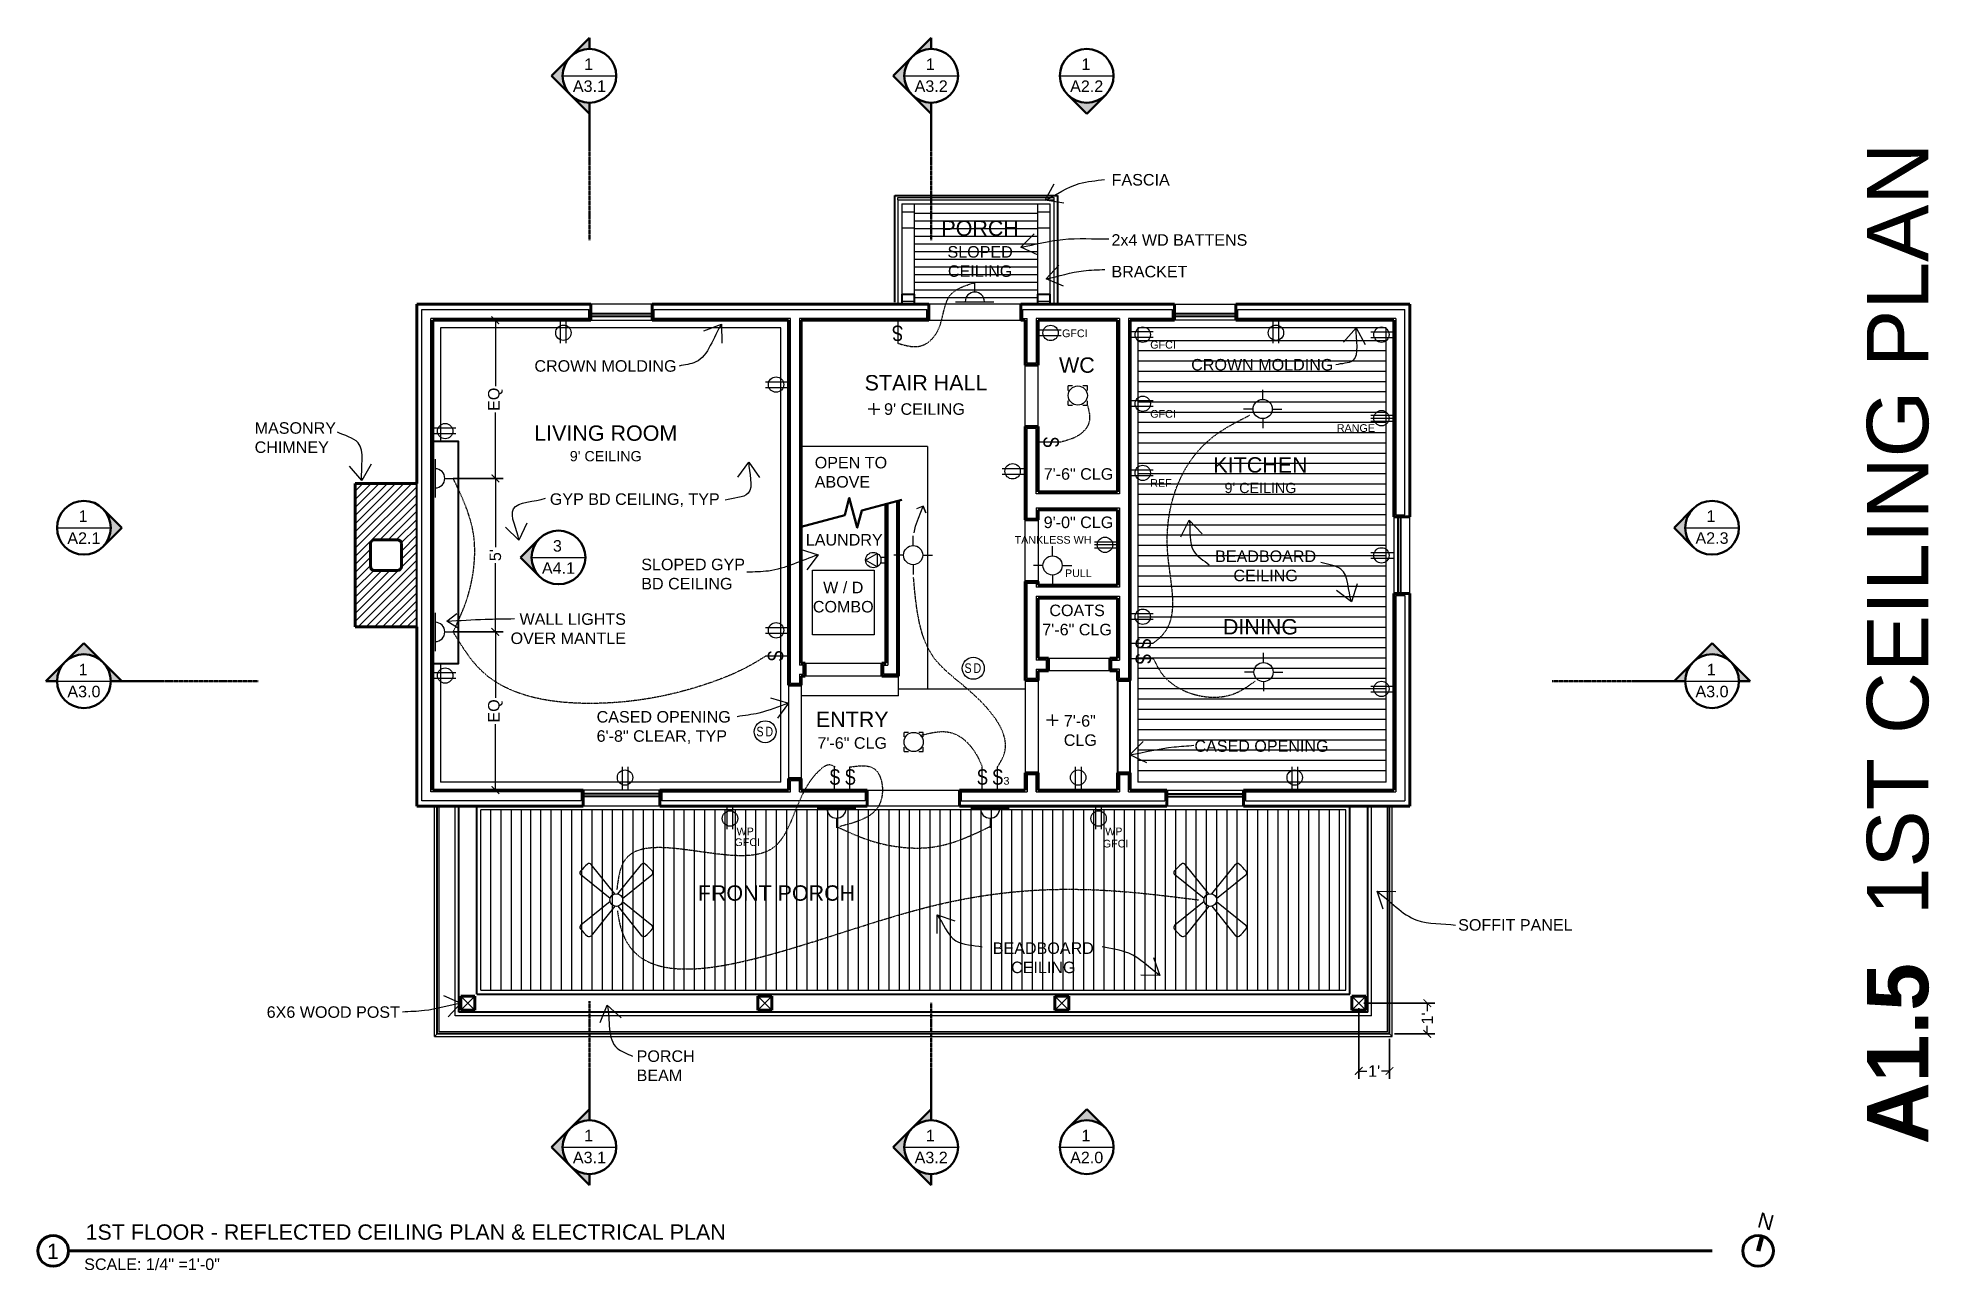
# Model space of a CAD drawing. Header units: inches. Extents: x -54 to 15382, y 469 to 41738.
# Drawn here: x 6582 to 7321, y 6394 to 6875 of the extents above; entities that cross this region are included whole.
import ezdxf

# ---------------------------------------------------------------- set-up
doc = ezdxf.new("R2010")
doc.units = ezdxf.units.IN
doc.header["$MEASUREMENT"] = 0
doc.linetypes.add('CENTER', pattern=[2, 1.25, -0.25, 0.25, -0.25])
doc.layers.get('0').update_dxf_attribs({"lineweight": 9})
for name, color, linetype, lineweight in [('1', 7, 'Continuous', 9), ('2', 7, 'Continuous', 18), ('3', 7, 'Continuous', 30), ('4', 7, 'Continuous', 40), ('5', 7, 'Continuous', 50), ('A-DIMSx', 7, 'Continuous', 9), ('A-ELEC', 7, 'Continuous', 9), ('A-LINK', 7, 'Continuous', 40), ('A-TEXTx', 7, 'Continuous', 18), ('TB-11x17', 7, 'Continuous', 50)]:
    doc.layers.add(name, color=color, linetype=linetype, lineweight=lineweight)
doc.styles.get("Standard").update_dxf_attribs({"font": 'arial.ttf'})
doc.dimstyles.get("Standard").update_dxf_attribs({"dimtxt": 3, "dimasz": 2, "dimexe": 0.03125, "dimexo": 0.0625, "dimgap": 0.03125, "dimtad": 0, "dimtoh": 1, "dimdec": 4, "dimlfac": 0.99985, "dimzin": 0, "dimdsep": 46, "dimlunit": 4, "dimtxsty": 'Standard', "dimblk": 'ARCHTICK', "dimblk1": 'ARCHTICK', "dimblk2": 'ARCHTICK', "dimcen": 0.09, "dimclrt": 256, "dimadec": 0, "dimazin": 0, "dimtfac": 1, "dimtdec": 4, "dimtofl": 0, "dimtmove": 0, "dimatfit": 3, "dimfxl": 1, "dimtolj": 1, "dimtzin": 0, "dimarcsym": 0})

msp = doc.modelspace()

# ---------------------------------------------------------------- texts
at = {"ltscale": 0.5, "insert": (7308.664182, 6638.7534571), "char_height": 24, "attachment_point": 5, "rotation": 90}
msp.add_mtext('{\\fArial|b1|i0|c0|p34;A1.5\\fArial|b0|i0|c1|p0;  1ST CEILING PLAN}', dxfattribs=at)
at = {"ltscale": 0.5, "char_height": 3.75, "attachment_point": 5}
for insert in [(6947.6290555, 6629.1147476), (6866.3352524, 6604.3288056)]:
    msp.add_mtext('{\\fArial|b0|i0|c0|p0;\\T1.25;\\W0.8;SD}', dxfattribs=dict(at, insert=insert))
at = {"ltscale": 0.1, "insert": (7257.032985, 6413.0402258), "char_height": 6, "width": 11.15057809, "attachment_point": 5, "rotation": 345}
msp.add_mtext('{N}', dxfattribs=at)
at = {"ltscale": 0.1, "char_height": 6}
for s, insert, width, attachment_point in [('{1ST FLOOR - REFLECTED CEILING PLAN & ELECTRICAL PLAN}', (6600.6452328, 6411.8465813), 274.153320881, 1), ('{1}', (6587.8934344, 6401.3052195), 11.15057809, 5)]:
    msp.add_mtext(s, dxfattribs=dict(at, insert=insert, width=width, attachment_point=attachment_point))
at = {"layer": 'A-ELEC', "ltscale": 0.5, "char_height": 6, "attachment_point": 1}
for insert, rotation in [((6920.1246894, 6756.9418068), 180), ((6980.8329872, 6719.6493264), 270), ((6867.1671698, 6631.6501046), 90), ((7016.8329872, 6641.0008813), 270), ((7016.8329872, 6635.0008813), 270)]:
    msp.add_mtext('{\\fArial|b0|i0|c0|p0;\\W0.8;S}', dxfattribs=dict(at, insert=insert, rotation=rotation))
at = {"layer": 'A-ELEC', "ltscale": 0.5, "char_height": 6}
for s, insert, attachment_point in [('{\\H0.5x;GFCI}', (6992.1003348, 6758.3804113), 9), ('{\\H0.5x;GFCI}', (7016.5453902, 6756.9562409), 1), ('{\\H0.5x;GFCI}', (7016.5453902, 6729.9562409), 1), ('{\\H0.5x;RANGE}', (7089.4404367, 6724.4093982), 1), ('{\\H0.5x;REF}', (7016.5453902, 6702.9562409), 1), ('{\\H0.5x;TANKLESS WH}', (6963.5674717, 6680.7504118), 1), ('{\\H0.5x;PULL}', (6983.2370184, 6667.7065561), 1), ('{\\fArial|b0|i0|c0|p0;\\W0.8;S}', (6891.1400905, 6589.6076242), 1), ('{\\fArial|b0|i0|c0|p0;\\W0.8;S}', (6897.1400905, 6589.6076242), 1), ('{\\fArial|b0|i0|c0|p0;\\W0.8;S}', (6948.7504676, 6589.6076242), 1), ('{\\fArial|b0|i0|c0|p0;\\W0.8;S\\H0.5x;\\W1;3}', (6954.7504676, 6589.6076242), 1), ('{\\H0.5x;GFCI}', (6864.1368038, 6559.5943257), 9), ('{\\H0.5x;WP}', (6854.9479835, 6566.8706498), 1)]:
    msp.add_mtext(s, dxfattribs=dict(at, insert=insert, attachment_point=attachment_point))
at = {"layer": 'A-LINK', "ltscale": 0.1, "attachment_point": 5}
for s, insert, char_height, width in [('{1}', (6797.1748078, 6865.0442485), 4.5, 9.771161836), ('{1}', (6930.6698537, 6865.0442485), 4.5, 9.771161836), ('{1}', (6991.4220311, 6865.0442485), 4.5, 9.771161836), ('{\\H0.75x;A3.1}', (6797.4806931, 6856.4409333), 6, 9.85131083), ('{\\H0.75x;A3.2}', (6930.975739, 6856.4409333), 6, 9.85131083), ('{\\H0.75x;A2.2}', (6991.7279164, 6856.4409333), 6, 9.85131083), ('{1}', (6599.6899354, 6688.5129545), 4.5, 9.771161836), ('{1}', (7235.5799494, 6688.5129545), 4.5, 9.771161836), ('{\\H0.75x;A2.1}', (6599.9958207, 6679.9096393), 6, 9.85131083), ('{3}', (6784.9584852, 6676.8618435), 4.5, 9.771161836), ('{\\H0.75x;A2.3}', (7236.0043362, 6679.9096393), 6, 9.85131083), ('{\\H0.75x;A4.1}', (6785.382872, 6668.2241284), 6, 9.85131083), ('{1}', (6599.7005613, 6628.5680665), 4.5, 9.771161836), ('{1}', (7235.6899354, 6628.5680665), 4.5, 9.771161836), ('{\\H0.75x;A3.0}', (6600.0064466, 6619.9647513), 6, 9.85131083), ('{\\H0.75x;A3.0}', (7235.9958207, 6619.9647513), 6, 9.85131083), ('{1}', (6797.1748078, 6446.5442485), 4.5, 9.771161836), ('{1}', (6930.6698537, 6446.5442485), 4.5, 9.771161836), ('{1}', (6991.4220311, 6446.5442485), 4.5, 9.771161836), ('{\\H0.75x;A3.1}', (6797.4806931, 6437.9409333), 6, 9.85131083), ('{\\H0.75x;A3.2}', (6930.975739, 6437.9409333), 6, 9.85131083), ('{\\H0.75x;A2.0}', (6991.7279164, 6437.9409333), 6, 9.85131083)]:
    msp.add_mtext(s, dxfattribs=dict(at, insert=insert, char_height=char_height, width=width))
at = {"layer": 'A-TEXTx', "ltscale": 0.25, "char_height": 4.5}
for s, insert, width, attachment_point in [('{FASCIA}', (7001.4678413, 6822.1587193), 34.477489768, 1), ('{2x4 WD BATTENS}', (7001.397326, 6798.6376418), 81.755018074, 1), ('{BRACKET}', (7001.4018213, 6786.2832058), 81.755018074, 1), ('{BEADBOARD CEILING}', (7061.6201205, 6669.0592445), 46.664464296, 5), ('{W / D \\PCOMBO}', (6896.6263625, 6662.8780249), 20.831910744, 2), ('{BEADBOARD CEILING}', (6974.7739445, 6521.9960681), 48.028649386, 2), ('{6X6 WOOD POST}', (6723.4348589, 6497.0327537), 62.539351262, 3), ('{PORCH BEAM}', (6815.9162423, 6479.8182801), 34.477489768, 1)]:
    msp.add_mtext(s, dxfattribs=dict(at, insert=insert, width=width, attachment_point=attachment_point))
at = {"layer": 'A-TEXTx', "ltscale": 0.5}
for s, insert, char_height, width, attachment_point in [('{PORCH\\P\\H0.75x;SLOPED CEILING}', (6950.1052338, 6803.9940788), 6, 36.435891876, 2), ('{WC}', (6987.8974938, 6750.5080259), 6, 23.142452318, 2), ('{STAIR HALL}', (6928.9563759, 6743.6165924), 6, 104.530359291, 2), ("{LIVING ROOM\\P\\H0.666667x;9' CEILING}", (6803.8507833, 6723.9359995), 6, 104.530359291, 2), ('{OPEN TO\\PABOVE}', (6885.4866356, 6711.6597854), 4.5, 79.721521148, 1), ("{KITCHEN\\P\\H0.666667x;9' CEILING}", (7059.6184405, 6711.520357), 6, 104.530359291, 2), ('{7\'-6" CLG}', (6988.5252391, 6707.2313288), 4.5, 26.865618166, 2), ('{9\'-0" CLG}', (6988.5252391, 6688.3435535), 4.5, 26.865618166, 2), ('{LAUNDRY}', (6897.0164584, 6681.5198065), 4.5, 26.865618166, 2), ('{COATS\\P7\'-6" CLG}', (6987.9752676, 6653.9421364), 4.5, 26.865618166, 2), ('{DINING}', (7059.6184405, 6648.29051), 6, 104.530359291, 2), ('{ENTRY\\P\\H0.75x;7\'-6" CLG}', (6900.128249, 6612.1405713), 6, 104.530359291, 2), ('{FRONT PORCH}', (6870.5466705, 6544.2826946), 6, 104.530359291, 2)]:
    msp.add_mtext(s, dxfattribs=dict(at, insert=insert, char_height=char_height, width=width, attachment_point=attachment_point))
at = {"layer": 'A-TEXTx', "ltscale": 0.25, "char_height": 4.5}
for s, insert, attachment_point in [('{CROWN MOLDING}', (6831.5128472, 6747.1364305), 6), ('{CROWN MOLDING}', (7088.0789415, 6747.623651), 6), ("{9' CEILING}", (6912.5724014, 6730.3064607), 4), ('{GYP BD CEILING, TYP}', (6782.0095757, 6694.7406367), 4), ('{SLOPED GYP \\PBD CEILING}', (6817.729448, 6665.8541307), 4), ('{WALL LIGHTS\\POVER MANTLE}', (6811.7381871, 6644.5187762), 6), ('{CASED OPENING\\P6\'-8" CLEAR, TYP}', (6800.2831752, 6605.9497224), 4), ('{7\'-6"\\PCLG}', (6982.7773867, 6604.7337458), 4), ('{CASED OPENING}', (7086.2070126, 6598.6752611), 6), ('{SOFFIT PANEL}', (7136.8451853, 6528.7920294), 4)]:
    msp.add_mtext(s, dxfattribs=dict(at, insert=insert, attachment_point=attachment_point))
at = {"layer": 'A-TEXTx', "ltscale": 0.1, "insert": (6666.6935297, 6719.1562612), "char_height": 4.5, "attachment_point": 4}
msp.add_mtext('{MASONRY\\PCHIMNEY}', dxfattribs=at)
at = {"layer": 'A-TEXTx', "ltscale": 0.5, "char_height": 6}
for s, insert, attachment_point in [('{\\H0.5x;GFCI}', (7008.0096566, 6559.04431), 9), ('{\\H0.5x;WP}', (6998.9479835, 6566.8706498), 1)]:
    msp.add_mtext(s, dxfattribs=dict(at, insert=insert, attachment_point=attachment_point))
at = {"layer": 'TB-11x17', "ltscale": 0.5, "insert": (6600.1184716, 6398.5227301), "char_height": 4.5, "width": 73.076179956, "attachment_point": 1}
msp.add_mtext('\\A1;SCALE: 1/4" =1\'-0"', dxfattribs=at)

# ---------------------------------------------------------------- blocks, each defined once
blk = doc.blocks.new('Section Callout')
at = {"layer": 'A-LINK', "ltscale": 0.1}
h = blk.add_hatch(color=256, dxfattribs=at)
h.paths.add_polyline_path([(1891.06, 7392.5), (1883.64, 7385.08), (1891.06, 7377.65, -0.198912), (1887.98, 7385.08, -0.198912)])
h.paths.add_polyline_path([(1898.48, 7399.92), (1891.06, 7392.5, -0.198912), (1898.48, 7395.58)])
h.paths.add_polyline_path([(1891.06, 7377.65), (1898.48, 7370.23), (1898.48, 7374.58, -0.198912)])
for p, q in [((1883.64, 7385.08), (1898.48, 7399.92)), ((1898.48, 7399.92), (1898.48, 7395.58)), ((1883.64, 7385.08), (1898.48, 7370.23)), ((1898.48, 7374.58), (1898.48, 7370.23)), ((1898.48, 7370.23), (1898.48, 7355.49))]:
    blk.add_line(p, q, dxfattribs=at)
blk.add_circle((1898.48, 7385.08), 10.5, dxfattribs=at)
blk = doc.blocks.new('Elevation Callout - 1')
at = {"layer": 'A-LINK', "ltscale": 0.1}
blk.add_hatch(color=256, dxfattribs=at).paths.add_polyline_path([(2031.59, 7377.65), (2039.01, 7370.23), (2046.43, 7377.65, -0.198912), (2039.01, 7374.58, -0.198912)])
for q in [(2031.59, 7377.65), (2046.43, 7377.65)]:
    blk.add_line((2039.01, 7370.23), q, dxfattribs=at)
blk.add_circle((2039.01, 7385.08), 10.5, dxfattribs=at)
blk = doc.blocks.new('_ArchTick')
at = {"color": 0, "linetype": 'ByBlock', "lineweight": 0, "const_width": 0.15}
blk.add_lwpolyline([(-0.5, -0.5), (0.5, 0.5)], dxfattribs=at)
blk = doc.blocks.new('*D262')
at = {"layer": 'A-DIMSx', "color": 0, "lineweight": -2, "ltscale": 0.1}
for p, q in [((7098, 6496.27), (7098, 6468.74)), ((7110, 6484.27), (7110, 6468.74))]:
    blk.add_line(p, q, dxfattribs=at)
at = {"layer": 'A-DIMSx', "color": 0, "lineweight": 5, "ltscale": 0.1}
for p, q in [((7098, 6471.74), (7101.14, 6471.74)), ((7110, 6471.74), (7106.86, 6471.74))]:
    blk.add_line(p, q, dxfattribs=at)
at = {"layer": 'A-DIMSx', "color": 0, "lineweight": 5, "xscale": 3, "yscale": 3, "zscale": 3, "rotation": 180}
blk.add_blockref('_ArchTick', (7098, 6471.74), dxfattribs=at)
at = {"layer": 'A-DIMSx', "color": 0, "lineweight": 5, "xscale": 3, "yscale": 3, "zscale": 3}
blk.add_blockref('_ArchTick', (7110, 6471.74), dxfattribs=at)
at = {"layer": 'A-DIMSx', "ltscale": 0.25, "insert": (7104, 6471.74), "char_height": 4.5, "attachment_point": 5}
blk.add_mtext("\\A1;1'", dxfattribs=at)
blk = doc.blocks.new('*D263')
at = {"layer": 'A-DIMSx', "color": 0, "lineweight": -2, "ltscale": 0.1}
for p, q in [((6744.25, 6643.27), (6763.73, 6643.27)), ((6753.81, 6581.52), (6763.73, 6581.52))]:
    blk.add_line(p, q, dxfattribs=at)
at = {"layer": 'A-DIMSx', "color": 0, "lineweight": 5, "ltscale": 0.1}
for p, q in [((6760.73, 6643.27), (6760.73, 6617.59)), ((6760.73, 6581.52), (6760.73, 6607.21))]:
    blk.add_line(p, q, dxfattribs=at)
at = {"layer": 'A-DIMSx', "color": 0, "lineweight": 5, "xscale": 3, "yscale": 3, "zscale": 3}
for p, rotation in [((6760.73, 6643.27), 90), ((6760.73, 6581.52), 270)]:
    blk.add_blockref('_ArchTick', p, dxfattribs=dict(at, rotation=rotation))
at = {"layer": 'A-DIMSx', "ltscale": 0.25, "insert": (6760.73, 6612.4), "char_height": 4.5, "attachment_point": 5, "rotation": 90}
blk.add_mtext('\\A1;EQ', dxfattribs=at)
blk = doc.blocks.new('*D264')
at = {"layer": 'A-DIMSx', "color": 0, "lineweight": -2, "ltscale": 0.1}
for p, q in [((6744.25, 6703.27), (6763.73, 6703.27)), ((6744.25, 6643.27), (6763.73, 6643.27))]:
    blk.add_line(p, q, dxfattribs=at)
at = {"layer": 'A-DIMSx', "color": 0, "lineweight": 5, "ltscale": 0.1}
for p, q in [((6760.73, 6703.27), (6760.73, 6676.35)), ((6760.73, 6643.27), (6760.73, 6670.2))]:
    blk.add_line(p, q, dxfattribs=at)
at = {"layer": 'A-DIMSx', "color": 0, "lineweight": 5, "xscale": 3, "yscale": 3, "zscale": 3}
for p, rotation in [((6760.73, 6703.27), 90), ((6760.73, 6643.27), 270)]:
    blk.add_blockref('_ArchTick', p, dxfattribs=dict(at, rotation=rotation))
at = {"layer": 'A-DIMSx', "ltscale": 0.25, "insert": (6760.73, 6673.27), "char_height": 4.5, "attachment_point": 5, "rotation": 90}
blk.add_mtext("\\A1;5'", dxfattribs=at)
blk = doc.blocks.new('*D265')
at = {"layer": 'A-DIMSx', "color": 0, "lineweight": -2, "ltscale": 0.1}
for p, q in [((6753.81, 6765.02), (6763.73, 6765.02)), ((6744.25, 6703.27), (6763.73, 6703.27))]:
    blk.add_line(p, q, dxfattribs=at)
at = {"layer": 'A-DIMSx', "color": 0, "lineweight": 5, "ltscale": 0.1}
for p, q in [((6760.73, 6765.02), (6760.73, 6739.34)), ((6760.73, 6703.27), (6760.73, 6728.96))]:
    blk.add_line(p, q, dxfattribs=at)
at = {"layer": 'A-DIMSx', "color": 0, "lineweight": 5, "xscale": 3, "yscale": 3, "zscale": 3}
for p, rotation in [((6760.73, 6765.02), 90), ((6760.73, 6703.27), 270)]:
    blk.add_blockref('_ArchTick', p, dxfattribs=dict(at, rotation=rotation))
at = {"layer": 'A-DIMSx', "ltscale": 0.25, "insert": (6760.73, 6734.15), "char_height": 4.5, "attachment_point": 5, "rotation": 90}
blk.add_mtext('\\A1;EQ', dxfattribs=at)
blk = doc.blocks.new('Ceiling Fan 1')
at = {"layer": 'A-ELEC', "ltscale": 0.25}
for p, q in [((7025.36, 6544.34), (7013.89, 6553.59)), ((7027.2, 6546.18), (7017.94, 6557.65)), ((7028.38, 6546.18), (7037.63, 6557.65)), ((7030.22, 6544.34), (7041.69, 6553.59)), ((7025.36, 6543.16), (7013.89, 6533.91)), ((7027.2, 6541.32), (7017.94, 6529.85)), ((7028.38, 6541.32), (7037.63, 6529.85)), ((7030.22, 6543.16), (7041.69, 6533.91))]:
    blk.add_line(p, q, dxfattribs=at)
at = {"layer": 'A-ELEC', "ltscale": 0.1}
blk.add_circle((7027.79, 6543.75), 2.5, dxfattribs=at)
at = {"layer": 'A-ELEC', "ltscale": 0.25}
for centre, radius, start, end in [((7014.51, 6554.37), 1, 141.33569, 231.1155), ((7027.79, 6543.75), 18, 128.66431, 141.33569), ((7017.17, 6557.03), 1, 38.8845, 128.66431), ((7038.41, 6557.03), 1, 51.33569, 141.1155), ((7027.79, 6543.75), 18, 38.66431, 51.33569), ((7041.06, 6554.37), 1, 308.8845, 38.66431), ((7014.51, 6533.13), 1, 128.8845, 218.66431), ((7027.79, 6543.75), 18, 218.66431, 231.33569), ((7027.79, 6543.75), 18, 308.66431, 321.33569), ((7041.06, 6533.13), 1, 321.33569, 51.1155), ((7017.17, 6530.48), 1, 231.33569, 321.1155), ((7038.41, 6530.48), 1, 218.8845, 308.66431)]:
    blk.add_arc(centre, radius, start, end, dxfattribs=at)
blk = doc.blocks.new('*D371')
at = {"layer": 'A-DIMSx', "color": 0, "lineweight": -2, "ltscale": 0.1}
for p, q in [((7100, 6498.27), (7127.78, 6498.27)), ((7112, 6486.27), (7127.78, 6486.27))]:
    blk.add_line(p, q, dxfattribs=at)
at = {"layer": 'A-DIMSx', "color": 0, "lineweight": 5, "ltscale": 0.1}
for p, q in [((7124.78, 6498.27), (7124.78, 6495.13)), ((7124.78, 6486.27), (7124.78, 6489.42))]:
    blk.add_line(p, q, dxfattribs=at)
at = {"layer": 'A-DIMSx', "color": 0, "lineweight": 5, "xscale": 3, "yscale": 3, "zscale": 3}
for p, rotation in [((7124.78, 6498.27), 90), ((7124.78, 6486.27), 270)]:
    blk.add_blockref('_ArchTick', p, dxfattribs=dict(at, rotation=rotation))
at = {"layer": 'A-DIMSx', "ltscale": 0.25, "insert": (7124.78, 6492.27), "char_height": 4.5, "attachment_point": 5, "rotation": 90}
blk.add_mtext("\\A1;1'", dxfattribs=at)

# ---------------------------------------------------------------- dimensions: what is measured, and where the dimension line sits
at = {"layer": 'A-DIMSx', "ltscale": 0.1}
for base, p1, p2, picture, middle in [((6760.7264679, 6765.0247155), (6742.2500785, 6703.2747155), (6751.8107386, 6765.0247155), '*D265', (6760.7264679, 6734.1497155)), ((6760.7264679, 6581.5247155), (6742.2500785, 6643.2747155), (6751.8107386, 6581.5247155), '*D263', (6760.7264679, 6612.3997155))]:
    dim = msp.add_linear_dim(base=base, p1=p1, p2=p2, angle=90, text='EQ', dimstyle='Standard', override={"dimtxt": 4.5, "dimasz": 3, "dimexe": 3, "dimexo": 2, "dimgap": 1, "dimlfac": -47.9928, "dimlwd": 5}, dxfattribs=at)
    dim.commit()
    dim.dimension.update_dxf_attribs({"geometry": picture, "text_midpoint": middle})
for base, p1, p2, picture, middle in [((6760.7264679, 6703.2747155), (6742.2500785, 6643.2747155), (6742.2500785, 6703.2747155), '*D264', (6760.7264679, 6673.2747155)), ((7124.7845585, 6486.2747155), (7098.0000785, 6498.2747155), (7110.0000785, 6486.2747155), '*D371', (7124.7845585, 6492.2747155))]:
    dim = msp.add_linear_dim(base=base, p1=p1, p2=p2, angle=90, dimstyle='Standard', override={"dimtxt": 4.5, "dimasz": 3, "dimexe": 3, "dimexo": 2, "dimgap": 1, "dimlfac": -47.9928, "dimlwd": 5}, dxfattribs=at)
    dim.commit()
    dim.dimension.update_dxf_attribs({"geometry": picture, "text_midpoint": middle})
dim = msp.add_linear_dim(base=(7110.0000785, 6471.739987), p1=(7098.0000785, 6498.2747155), p2=(7110.0000785, 6486.2747155), dimstyle='Standard', override={"dimtxt": 4.5, "dimasz": 3, "dimexe": 3, "dimexo": 2, "dimgap": 1, "dimlfac": -47.9928, "dimlwd": 5}, dxfattribs=at)
dim.commit()
dim.dimension.update_dxf_attribs({"geometry": '*D262', "text_midpoint": (7104.0000785, 6471.739987)})

# ---------------------------------------------------------------- hatches: boundary and pattern name
at = {"layer": '1', "ltscale": 0.25}
h = msp.add_hatch(dxfattribs=at)
h.set_pattern_fill('ANSI31', color=256, scale=18, style=0)
h.set_pattern_definition([(45, (4908, 5e-12), (-1.59099026, 1.59099026), [])])
h.paths.add_polyline_path([(6730.0000785, 6676.2747155), (6730.0000785, 6701.2747155), (6706.0000785, 6701.2747155), (6706.0000785, 6645.2747155), (6730.0000785, 6645.2747155), (6730.0000785, 6670.2747155), (6724.0000785, 6670.2747155), (6724.0000785, 6668.7747155, -0.4142135624), (6722.5000785, 6667.2747155), (6713.5000785, 6667.2747155, -0.4142135624), (6712.0000785, 6668.7747155), (6712.0000785, 6677.7747155, -0.4142135624), (6713.5000785, 6679.2747155), (6722.5000785, 6679.2747155, -0.4142135624), (6724.0000785, 6677.7747155), (6724.0000785, 6676.2747155)])
h.paths.add_polyline_path([(6730.0000785, 6670.2747155), (6730.0000785, 6676.2747155), (6724.0000785, 6676.2747155), (6724.0000785, 6670.2747155)], flags=16)

# ---------------------------------------------------------------- linework, layer by layer
at = {"layer": '1'}
for p, q in [((6918.0000785, 6813.0302331), (6979.0000785, 6813.0302331)), ((6918.0000785, 6812.0302331), (6979.0000785, 6812.0302331)), ((6972.5000785, 6806.7747155), (6924.5000785, 6806.7747155)), ((6972.5000785, 6803.7747155), (6924.5000785, 6803.7747155)), ((6972.5000785, 6800.7747155), (6924.5000785, 6800.7747155)), ((6972.5000785, 6797.7747155), (6924.5000785, 6797.7747155)), ((6972.5000785, 6794.7747155), (6924.5000785, 6794.7747155)), ((6972.5000785, 6791.7747155), (6924.5000785, 6791.7747155)), ((6972.5000785, 6788.7747155), (6924.5000785, 6788.7747155)), ((6972.5000785, 6785.7747155), (6924.5000785, 6785.7747155)), ((6972.5000785, 6782.7747155), (6924.5000785, 6782.7747155)), ((6972.5000785, 6779.7747155), (6924.5000785, 6779.7747155)), ((6972.5000785, 6776.7747155), (6924.5000785, 6776.7747155)), ((6732.0000785, 6577.2747155), (6732.0000785, 6769.2747155)), ((6732.0000785, 6769.2747155), (6797.2496051, 6769.2747155)), ((6797.2496051, 6765.7747155), (6797.2496051, 6769.2747155)), ((6822.7496051, 6769.2747155), (6929.2500785, 6769.2747155)), ((6822.7496051, 6765.7747155), (6822.7496051, 6769.2747155)), ((6972.5000785, 6773.7747155), (6924.5000785, 6773.7747155)), ((6929.2500785, 6765.7747155), (6929.2500785, 6769.2747155)), ((6966.7500785, 6769.2747155), (7025.2496051, 6769.2747155)), ((6966.7500785, 6765.7747155), (6966.7500785, 6769.2747155)), ((7025.2496051, 6765.7747155), (7025.2496051, 6769.2747155)), ((7050.7496051, 6769.2747155), (7116.0000785, 6769.2747155)), ((7050.7496051, 6765.7747155), (7050.7496051, 6769.2747155)), ((7116.0000785, 6689.0247155), (7116.0000785, 6769.2747155)), ((6797.2496051, 6765.7747155), (6735.5000785, 6765.7747155)), ((6735.5000785, 6580.7747155), (6735.5000785, 6765.7747155)), ((6876.0000785, 6765.7747155), (6822.7496051, 6765.7747155)), ((6876.0000785, 6623.2747155), (6876.0000785, 6765.7747155)), ((6929.2500785, 6765.7747155), (6879.5000785, 6765.7747155)), ((6879.5000785, 6765.7747155), (6879.5000785, 6630.2747155)), ((6966.7500785, 6765.7747155), (6968.5000785, 6765.7747155)), ((6968.5000785, 6748.2747155), (6968.5000785, 6765.7747155)), ((7004.5000785, 6765.7747155), (6972.0000785, 6765.7747155)), ((6972.0000785, 6765.7747155), (6972.0000785, 6748.2747155)), ((7004.5000785, 6765.7747155), (7004.5000785, 6697.2747155)), ((7008.0000785, 6765.7747155), (7008.0000785, 6625.0247155)), ((7025.2496051, 6765.7747155), (7008.0000785, 6765.7747155)), ((7112.5000785, 6765.7747155), (7050.7496051, 6765.7747155)), ((7112.5000785, 6765.7747155), (7112.5000785, 6689.0247155)), ((7108.7500785, 6757.0247155), (7011.7500785, 6757.0247155)), ((7108.7500785, 6753.0247155), (7011.7500785, 6753.0247155)), ((6972.0000785, 6748.2747155), (6968.5000785, 6748.2747155)), ((7108.7500785, 6749.0247155), (7011.7500785, 6749.0247155)), ((7108.7500785, 6745.0247155), (7011.7500785, 6745.0247155)), ((7108.7500785, 6741.0247155), (7011.7500785, 6741.0247155)), ((7108.7500785, 6737.0247155), (7011.7500785, 6737.0247155)), ((7108.7500785, 6733.0247155), (7011.7500785, 6733.0247155)), ((7108.7500785, 6729.0247155), (7011.7500785, 6729.0247155)), ((7108.7500785, 6725.0247155), (7011.7500785, 6725.0247155)), ((6968.5000785, 6687.7747155), (6968.5000785, 6722.7747155)), ((6972.0000785, 6722.7747155), (6968.5000785, 6722.7747155)), ((6972.0000785, 6697.2747155), (6972.0000785, 6722.7747155)), ((7108.7500785, 6721.0247155), (7011.7500785, 6721.0247155)), ((7108.7500785, 6717.0247155), (7011.7500785, 6717.0247155)), ((7108.7500785, 6713.0247155), (7011.7500785, 6713.0247155)), ((7108.7500785, 6709.0247155), (7011.7500785, 6709.0247155)), ((7108.7500785, 6705.0247155), (7011.7500785, 6705.0247155)), ((6917.5000785, 6626.7747155), (6917.5000785, 6694.3729202)), ((7004.5000785, 6697.2747155), (6972.0000785, 6697.2747155)), ((7108.7500785, 6701.0247155), (7011.7500785, 6701.0247155)), ((7108.7500785, 6697.0247155), (7011.7500785, 6697.0247155)), ((6914.0000785, 6693.4350981), (6914.0000785, 6630.2747155)), ((6968.5000785, 6687.7747155), (6972.0000785, 6687.7747155)), ((6972.0000785, 6691.7747155), (7004.5000785, 6691.7747155)), ((6972.0000785, 6691.7747155), (6972.0000785, 6687.7747155)), ((7004.5000785, 6691.7747155), (7004.5000785, 6660.7747155)), ((7108.7500785, 6693.0247155), (7011.7500785, 6693.0247155)), ((7108.7500785, 6689.0247155), (7011.7500785, 6689.0247155)), ((7112.5000785, 6689.0247155), (7116.0000785, 6689.0247155)), ((7108.7500785, 6685.0247155), (7011.7500785, 6685.0247155)), ((7108.7500785, 6681.0247155), (7011.7500785, 6681.0247155)), ((7108.7500785, 6677.0247155), (7011.7500785, 6677.0247155)), ((7108.7500785, 6673.0247155), (7011.7500785, 6673.0247155)), ((7108.7500785, 6669.0247155), (7011.7500785, 6669.0247155)), ((7108.7500785, 6665.0247155), (7011.7500785, 6665.0247155)), ((6968.5000785, 6625.0247155), (6968.5000785, 6662.2747155)), ((6968.5000785, 6662.2747155), (6972.0000785, 6662.2747155)), ((6972.0000785, 6662.2747155), (6972.0000785, 6660.7747155)), ((7004.5000785, 6660.7747155), (6972.0000785, 6660.7747155)), ((6972.0000785, 6657.2747155), (7004.5000785, 6657.2747155)), ((6972.0000785, 6657.2747155), (6972.0000785, 6632.2747155)), ((7004.5000785, 6657.2747155), (7004.5000785, 6632.2747155)), ((7108.7500785, 6661.0247155), (7011.7500785, 6661.0247155)), ((7108.7500785, 6657.0247155), (7011.7500785, 6657.0247155)), ((7112.5000785, 6657.5247155), (7112.5000785, 6580.7747155)), ((7112.5000785, 6657.5247155), (7116.0000785, 6657.5247155)), ((7116.0000785, 6657.5247155), (7116.0000785, 6577.2747155)), ((7108.7500785, 6653.0247155), (7011.7500785, 6653.0247155)), ((7108.7500785, 6649.0247155), (7011.7500785, 6649.0247155)), ((7108.7500785, 6645.0247155), (7011.7500785, 6645.0247155)), ((7108.7500785, 6641.0247155), (7011.7500785, 6641.0247155)), ((7108.7500785, 6637.0247155), (7011.7500785, 6637.0247155)), ((6881.0000785, 6630.2747155), (6879.5000785, 6630.2747155)), ((6881.0000785, 6626.7747155), (6881.0000785, 6630.2747155)), ((6912.5000785, 6630.2747155), (6914.0000785, 6630.2747155)), ((6912.5000785, 6626.7747155), (6912.5000785, 6630.2747155)), ((6976.0000785, 6632.2747155), (6972.0000785, 6632.2747155)), ((6972.0000785, 6628.7747155), (6976.0000785, 6628.7747155)), ((6972.0000785, 6628.7747155), (6972.0000785, 6625.0247155)), ((6976.0000785, 6628.7747155), (6976.0000785, 6632.2747155)), ((7001.5000785, 6632.2747155), (7004.5000785, 6632.2747155)), ((7001.5000785, 6628.7747155), (7001.5000785, 6632.2747155)), ((7004.5000785, 6628.7747155), (7001.5000785, 6628.7747155)), ((7004.5000785, 6625.0247155), (7004.5000785, 6628.7747155)), ((7108.7500785, 6633.0247155), (7011.7500785, 6633.0247155)), ((7108.7500785, 6629.0247155), (7011.7500785, 6629.0247155)), ((6876.0000785, 6623.2747155), (6879.5000785, 6623.2747155)), ((6879.5000785, 6626.7747155), (6881.0000785, 6626.7747155)), ((6879.5000785, 6626.7747155), (6879.5000785, 6623.2747155)), ((6917.5000785, 6626.7747155), (6912.5000785, 6626.7747155)), ((6972.0000785, 6625.0247155), (6968.5000785, 6625.0247155)), ((7008.0000785, 6625.0247155), (7004.5000785, 6625.0247155)), ((7108.7500785, 6625.0247155), (7011.7500785, 6625.0247155)), ((7108.7500785, 6621.0247155), (7011.7500785, 6621.0247155)), ((7108.7500785, 6617.0247155), (7011.7500785, 6617.0247155)), ((7108.7500785, 6613.0247155), (7011.7500785, 6613.0247155)), ((7108.7500785, 6609.0247155), (7011.7500785, 6609.0247155)), ((7108.7500785, 6605.0247155), (7011.7500785, 6605.0247155)), ((7108.7500785, 6601.0247155), (7011.7500785, 6601.0247155)), ((7108.7500785, 6597.0247155), (7011.7500785, 6597.0247155)), ((7108.7500785, 6593.0247155), (7011.7500785, 6593.0247155)), ((6876.0000785, 6580.7747155), (6876.0000785, 6585.2747155)), ((6876.0000785, 6585.2747155), (6879.5000785, 6585.2747155)), ((6879.5000785, 6580.7747155), (6879.5000785, 6585.2747155)), ((6968.5000785, 6587.5247155), (6968.5000785, 6580.7747155)), ((6968.5000785, 6587.5247155), (6972.0000785, 6587.5247155)), ((7004.5000785, 6587.5247155), (7004.5000785, 6580.7747155)), ((7004.5000785, 6587.5247155), (7008.0000785, 6587.5247155)), ((7008.0000785, 6580.7747155), (7008.0000785, 6587.5247155)), ((7108.7500785, 6589.0247155), (7011.7500785, 6589.0247155)), ((6794.2500785, 6577.2747155), (6732.0000785, 6577.2747155)), ((6794.2500785, 6580.7747155), (6735.5000785, 6580.7747155)), ((6794.2500785, 6580.7747155), (6794.2500785, 6577.2747155)), ((6825.7500785, 6580.7747155), (6876.0000785, 6580.7747155)), ((6825.7500785, 6580.7747155), (6825.7500785, 6577.2747155)), ((6905.2500785, 6577.2747155), (6825.7500785, 6577.2747155)), ((6879.5000785, 6580.7747155), (6905.2500785, 6580.7747155)), ((6905.2500785, 6580.7747155), (6905.2500785, 6577.2747155)), ((6942.7500785, 6580.7747155), (6968.5000785, 6580.7747155)), ((6942.7500785, 6580.7747155), (6942.7500785, 6577.2747155)), ((6942.7500785, 6577.2747155), (7022.2500785, 6577.2747155)), ((6972.0000785, 6580.7747155), (7004.5000785, 6580.7747155)), ((7008.0000785, 6580.7747155), (7022.2500785, 6580.7747155)), ((7022.2500785, 6580.7747155), (7022.2500785, 6577.2747155)), ((7053.7500785, 6580.7747155), (7112.5000785, 6580.7747155)), ((7053.7500785, 6580.7747155), (7053.7500785, 6577.2747155)), ((7053.7500785, 6577.2747155), (7116.0000785, 6577.2747155)), ((6745.0000785, 6493.2747155), (6745.0000785, 6575.2747155)), ((7093.0000785, 6573.7747155), (6755.0000785, 6573.7747155)), ((6755.0000785, 6503.2747155), (6755.0000785, 6573.7747155)), ((6759.0000785, 6503.2747155), (6759.0000785, 6573.7747155)), ((6763.0000785, 6503.2747155), (6763.0000785, 6573.7747155)), ((6767.0000785, 6503.2747155), (6767.0000785, 6573.7747155)), ((6771.0000785, 6503.2747155), (6771.0000785, 6573.7747155)), ((6774.5466705, 6503.2747155), (6774.5466705, 6573.7747155)), ((6778.5466705, 6503.2747155), (6778.5466705, 6573.7747155)), ((6782.5466705, 6503.2747155), (6782.5466705, 6573.7747155)), ((6786.5466705, 6503.2747155), (6786.5466705, 6573.7747155)), ((6790.5466705, 6503.2747155), (6790.5466705, 6573.7747155)), ((6794.5466705, 6503.2747155), (6794.5466705, 6573.7747155)), ((6798.5466705, 6503.2747155), (6798.5466705, 6573.7747155)), ((6802.5466705, 6503.2747155), (6802.5466705, 6573.7747155)), ((6806.5466705, 6503.2747155), (6806.5466705, 6573.7747155)), ((6810.5466705, 6503.2747155), (6810.5466705, 6573.7747155)), ((6814.5466705, 6503.2747155), (6814.5466705, 6573.7747155)), ((6818.5466705, 6503.2747155), (6818.5466705, 6573.7747155)), ((6822.5466705, 6503.2747155), (6822.5466705, 6573.7747155)), ((6826.5466705, 6503.2747155), (6826.5466705, 6573.7747155)), ((6830.5466705, 6503.2747155), (6830.5466705, 6573.7747155)), ((6834.5466705, 6503.2747155), (6834.5466705, 6573.7747155)), ((6838.5466705, 6503.2747155), (6838.5466705, 6573.7747155)), ((6842.5466705, 6503.2747155), (6842.5466705, 6573.7747155)), ((6846.5466705, 6503.2747155), (6846.5466705, 6573.7747155)), ((6850.5466705, 6503.2747155), (6850.5466705, 6573.7747155)), ((6854.5466705, 6503.2747155), (6854.5466705, 6573.7747155)), ((6858.5466705, 6503.2747155), (6858.5466705, 6573.7747155)), ((6862.5466705, 6503.2747155), (6862.5466705, 6573.7747155)), ((6866.5466705, 6503.2747155), (6866.5466705, 6573.7747155)), ((6870.5466705, 6503.2747155), (6870.5466705, 6573.7747155)), ((6874.5466705, 6503.2747155), (6874.5466705, 6573.7747155)), ((6878.5466705, 6503.2747155), (6878.5466705, 6573.7747155)), ((6882.5466705, 6503.2747155), (6882.5466705, 6573.7747155)), ((6886.5466705, 6503.2747155), (6886.5466705, 6573.7747155)), ((6890.5466705, 6503.2747155), (6890.5466705, 6573.7747155)), ((6894.5466705, 6503.2747155), (6894.5466705, 6573.7747155)), ((6898.5466705, 6503.2747155), (6898.5466705, 6573.7747155)), ((6902.5466705, 6503.2747155), (6902.5466705, 6573.7747155)), ((6906.5466705, 6503.2747155), (6906.5466705, 6573.7747155)), ((6910.5466705, 6503.2747155), (6910.5466705, 6573.7747155)), ((6914.5466705, 6503.2747155), (6914.5466705, 6573.7747155)), ((6918.5466705, 6503.2747155), (6918.5466705, 6573.7747155)), ((6922.5466705, 6503.2747155), (6922.5466705, 6573.7747155)), ((6926.5466705, 6503.2747155), (6926.5466705, 6573.7747155)), ((6930.5466705, 6503.2747155), (6930.5466705, 6573.7747155)), ((6934.5466705, 6503.2747155), (6934.5466705, 6573.7747155)), ((6938.5466705, 6503.2747155), (6938.5466705, 6573.7747155)), ((6942.5466705, 6503.2747155), (6942.5466705, 6573.7747155)), ((6946.5466705, 6503.2747155), (6946.5466705, 6573.7747155)), ((6950.5466705, 6503.2747155), (6950.5466705, 6573.7747155)), ((6954.5466705, 6503.2747155), (6954.5466705, 6573.7747155)), ((6958.5466705, 6503.2747155), (6958.5466705, 6573.7747155)), ((6962.5466705, 6503.2747155), (6962.5466705, 6573.7747155)), ((6966.5466705, 6503.2747155), (6966.5466705, 6573.7747155)), ((6970.5466705, 6503.2747155), (6970.5466705, 6573.7747155)), ((6974.5466705, 6503.2747155), (6974.5466705, 6573.7747155)), ((6978.5466705, 6503.2747155), (6978.5466705, 6573.7747155)), ((6982.5466705, 6503.2747155), (6982.5466705, 6573.7747155)), ((6986.5466705, 6503.2747155), (6986.5466705, 6573.7747155)), ((6990.5466705, 6503.2747155), (6990.5466705, 6573.7747155)), ((6994.5466705, 6503.2747155), (6994.5466705, 6573.7747155)), ((6998.5466705, 6503.2747155), (6998.5466705, 6573.7747155)), ((7002.5466705, 6503.2747155), (7002.5466705, 6573.7747155)), ((7006.5466705, 6503.2747155), (7006.5466705, 6573.7747155)), ((7010.5466705, 6503.2747155), (7010.5466705, 6573.7747155)), ((7014.5466705, 6503.2747155), (7014.5466705, 6573.7747155)), ((7018.5466705, 6503.2747155), (7018.5466705, 6573.7747155)), ((7022.5466705, 6503.2747155), (7022.5466705, 6573.7747155)), ((7026.5466705, 6503.2747155), (7026.5466705, 6573.7747155)), ((7030.5466705, 6503.2747155), (7030.5466705, 6573.7747155)), ((7034.5466705, 6503.2747155), (7034.5466705, 6573.7747155)), ((7038.5466705, 6503.2747155), (7038.5466705, 6573.7747155)), ((7042.5466705, 6503.2747155), (7042.5466705, 6573.7747155)), ((7046.5466705, 6503.2747155), (7046.5466705, 6573.7747155)), ((7050.5466705, 6503.2747155), (7050.5466705, 6573.7747155)), ((7054.5466705, 6503.2747155), (7054.5466705, 6573.7747155)), ((7058.5466705, 6503.2747155), (7058.5466705, 6573.7747155)), ((7062.5466705, 6503.2747155), (7062.5466705, 6573.7747155)), ((7066.5466705, 6503.2747155), (7066.5466705, 6573.7747155)), ((7070.5466705, 6503.2747155), (7070.5466705, 6573.7747155)), ((7074.5466705, 6503.2747155), (7074.5466705, 6573.7747155)), ((7078.5466705, 6503.2747155), (7078.5466705, 6573.7747155)), ((7082.5466705, 6503.2747155), (7082.5466705, 6573.7747155)), ((7086.5466705, 6503.2747155), (7086.5466705, 6573.7747155)), ((7090.5466705, 6503.2747155), (7090.5466705, 6573.7747155)), ((7093.0000785, 6503.2747155), (7093.0000785, 6573.7747155)), ((7103.0000785, 6493.2747155), (7103.0000785, 6575.2747155)), ((6755.0000785, 6503.2747155), (7093.0000785, 6503.2747155)), ((7103.0000785, 6493.2747155), (6745.0000785, 6493.2747155))]:
    msp.add_line(p, q, dxfattribs=at)
at = {"layer": '1', "ltscale": 0.25}
for p, q in [((6918.0000785, 6812.0302331), (6918.0000785, 6813.0302331)), ((6979.0000785, 6812.0302331), (6979.0000785, 6813.0302331)), ((6737.0000785, 6485.2747155), (6737.0000785, 6575.2747155)), ((7111.0000785, 6485.2747155), (7111.0000785, 6575.2747155)), ((6752.7500785, 6501.0247155), (6747.2500785, 6495.5247155)), ((6747.2500785, 6501.0247155), (6752.7500785, 6495.5247155)), ((6868.7500785, 6501.0247155), (6863.2500785, 6495.5247155)), ((6863.2500785, 6501.0247155), (6868.7500785, 6495.5247155)), ((6984.7500785, 6501.0247155), (6979.2500785, 6495.5247155)), ((6979.2500785, 6501.0247155), (6984.7500785, 6495.5247155)), ((7100.7500785, 6501.0247155), (7095.2500785, 6495.5247155)), ((7095.2500785, 6501.0247155), (7100.7500785, 6495.5247155)), ((6738.0000785, 6486.2747155), (6737.0000785, 6485.2747155)), ((6737.0000785, 6485.2747155), (7111.0000785, 6485.2747155)), ((7110.0000785, 6486.2747155), (7111.0000785, 6485.2747155))]:
    msp.add_line(p, q, dxfattribs=at)
at = {"layer": '1', "ltscale": 0.1}
for p, q in [((6918.0000785, 6812.0302331), (6918.0000785, 6771.2747155)), ((6924.5000785, 6807.2747155), (6919.5000785, 6807.2747155)), ((6977.5000785, 6807.2747155), (6972.5000785, 6807.2747155)), ((6979.0000785, 6771.2747155), (6979.0000785, 6812.0302331)), ((6919.5000785, 6801.1849587), (6924.5000785, 6801.1849587)), ((6972.5000785, 6801.1849587), (6977.5000785, 6801.1849587)), ((6738.7500785, 6487.0247155), (6738.7500785, 6575.2747155)), ((7109.2500785, 6487.0247155), (7109.2500785, 6575.2747155)), ((7109.2500785, 6487.0247155), (6738.7500785, 6487.0247155))]:
    msp.add_line(p, q, dxfattribs=at)
at = {"layer": '1', "ltscale": 0.25}
msp.add_lwpolyline([(6884.6681922, 6642.1715095), (6884.6681922, 6667.4215095), (6908.6681922, 6667.4215095), (6908.6681922, 6642.1715095), (6884.6681922, 6642.1715095)], dxfattribs=at)
at = {"layer": '2', "ltscale": 0.1}
for p, q in [((6786.9849509, 6860.5008975), (6807.9849509, 6860.5008975)), ((6920.4799967, 6860.5008975), (6941.4799968, 6860.5008975)), ((6981.2321742, 6860.5008975), (7002.2321742, 6860.5008975)), ((6919.5000785, 6810.5302331), (6919.5000785, 6775.2747146)), ((6924.5000785, 6775.2747146), (6924.5000785, 6810.5302331)), ((6972.5000785, 6810.5302331), (6972.5000785, 6775.2747146)), ((6977.5000785, 6775.2747146), (6977.5000785, 6810.5302331)), ((6589.5000784, 6683.9696035), (6610.5000785, 6683.9696035)), ((7225.5000784, 6683.9696035), (7246.5000785, 6683.9696035)), ((6774.878614, 6672.3693999), (6795.8786146, 6672.3693999)), ((6589.5107043, 6624.0247155), (6610.5107044, 6624.0247155)), ((7225.5000784, 6624.0247155), (7246.5000785, 6624.0247155)), ((6786.9849509, 6442.0008975), (6807.9849509, 6442.0008975)), ((6920.4799967, 6442.0008975), (6941.4799968, 6442.0008975)), ((6981.2321745, 6442.0008975), (7002.2321745, 6442.0008975))]:
    msp.add_line(p, q, dxfattribs=at)
at = {"layer": '2'}
for p, q in [((6919.5000785, 6810.5302331), (6977.5000785, 6810.5302331)), ((6821.9996051, 6771.2747155), (6797.9996051, 6771.2747155)), ((6966.0000785, 6771.2747155), (6930.0000785, 6771.2747155)), ((7025.9996051, 6771.2747155), (7049.9996051, 6771.2747155)), ((6872.2500785, 6762.0247155), (6739.2500785, 6762.0247155)), ((6739.2500785, 6762.0247155), (6739.2500785, 6717.7744462)), ((6797.9996051, 6765.0247155), (6821.9996051, 6765.0247155)), ((6872.2500785, 6584.5247155), (6872.2500785, 6762.0247155)), ((6930.0000785, 6765.0247155), (6966.0000785, 6765.0247155)), ((7108.7500785, 6762.0247155), (7011.7500785, 6762.0247155)), ((7011.7500785, 6762.0247155), (7011.7500785, 6584.5247155)), ((7049.9996051, 6765.0247155), (7025.9996051, 6765.0247155)), ((7108.7500785, 6584.5247155), (7108.7500785, 6762.0247155)), ((6967.7500785, 6723.5247155), (6967.7500785, 6747.5247155)), ((6972.7500785, 6723.5247155), (6972.7500785, 6747.5247155)), ((6929.5000785, 6715.7747155), (6880.2500785, 6715.7747155)), ((6929.5000785, 6715.7747155), (6929.5000785, 6621.0247155)), ((6967.7500785, 6663.0247155), (6967.7500785, 6687.0247155)), ((6972.7500785, 6687.0247155), (6972.7500785, 6663.0247155)), ((7111.7500785, 6688.2747155), (7111.7500785, 6658.2747155)), ((7118.0000785, 6658.2747155), (7118.0000785, 6688.2747155)), ((6739.2500785, 6630.7749848), (6739.2500785, 6584.5247155)), ((6881.7500785, 6631.0247155), (6911.7500785, 6631.0247155)), ((6976.7500785, 6633.0247155), (7000.7500785, 6633.0247155)), ((7000.7500785, 6628.0247155), (6976.7500785, 6628.0247155)), ((6875.2500785, 6622.5247155), (6875.2500785, 6586.0247155)), ((6880.2500785, 6622.5247155), (6880.2500785, 6586.0247155)), ((6911.7500785, 6626.0247155), (6881.7500785, 6626.0247155)), ((6918.2500785, 6618.2719513), (6918.2500785, 6626.0247155)), ((6918.2500785, 6621.0247155), (6967.7500785, 6621.0247155)), ((6967.7500785, 6624.2747155), (6967.7500785, 6588.2747155)), ((6972.7500785, 6624.2747155), (6972.7500785, 6588.2747155)), ((6918.2500785, 6618.2719513), (6880.2500785, 6618.2719513)), ((6872.2500785, 6584.5247155), (6739.2500785, 6584.5247155)), ((7108.7500785, 6584.5247155), (7011.7500785, 6584.5247155)), ((6825.0000785, 6581.5247155), (6795.0000785, 6581.5247155)), ((6906.0000785, 6581.5247155), (6942.0000785, 6581.5247155)), ((7023.0000785, 6581.5247155), (7053.0000785, 6581.5247155)), ((6825.0000785, 6575.2747155), (6795.0000785, 6575.2747155)), ((6942.0000785, 6575.2747155), (6906.0000785, 6575.2747155)), ((7053.0000785, 6575.2747155), (7023.0000785, 6575.2747155))]:
    msp.add_line(p, q, dxfattribs=at)
at = {"layer": '2', "ltscale": 0.25}
for p, q in [((6919.5000785, 6772.5247146), (6924.5000785, 6772.5247146)), ((6972.5000785, 6772.5247146), (6977.5000785, 6772.5247146))]:
    msp.add_line(p, q, dxfattribs=at)
at = {"layer": '3'}
for p, q in [((6916.7848646, 6772.1504617), (6916.7848646, 6813.7802331)), ((6916.7848646, 6813.7802331), (6980.2848646, 6813.7802331)), ((6980.2848646, 6813.7802331), (6980.2848646, 6771.1504617)), ((6821.9996051, 6767.5506261), (6797.9996051, 6767.5506261)), ((6821.9996051, 6766.5506261), (6797.9996051, 6766.5506261)), ((7049.9996051, 6767.5506261), (7025.9996051, 6767.5506261)), ((7049.9996051, 6766.5506261), (7025.9996051, 6766.5506261)), ((6730.0000785, 6645.2747155), (6730.0000785, 6701.2747155)), ((7113.2759891, 6688.2747155), (7113.2759891, 6658.2747155)), ((7114.2759891, 6688.2747155), (7114.2759891, 6658.2747155)), ((7003.7500785, 6624.2747155), (7003.7500785, 6588.2747155)), ((7008.7500785, 6588.2747155), (7008.7500785, 6624.2747155)), ((6972.0000785, 6587.5247155), (6972.0000785, 6580.7747155)), ((6825.0000785, 6579.9988048), (6795.0000785, 6579.9988048)), ((6825.0000785, 6578.9988048), (6795.0000785, 6578.9988048)), ((7023.0000785, 6579.9988048), (7053.0000785, 6579.9988048)), ((7023.0000785, 6578.9988048), (7053.0000785, 6578.9988048))]:
    msp.add_line(p, q, dxfattribs=at)
at = {"layer": '3', "ltscale": 0.25}
for p, q in [((6919.5000785, 6775.2747146), (6924.5000785, 6775.2747146)), ((6972.5000785, 6775.2747146), (6977.5000785, 6775.2747146))]:
    msp.add_line(p, q, dxfattribs=at)
at = {"layer": '3', "ltscale": 0.1}
for p, q in [((6919.5000785, 6775.2747146), (6919.5000785, 6771.2747155)), ((6924.5000785, 6771.2747155), (6924.5000785, 6775.2747146)), ((6972.5000785, 6775.2747146), (6972.5000785, 6771.2747155)), ((6977.5000785, 6771.2747155), (6977.5000785, 6775.2747146)), ((6738.0000785, 6486.2747155), (6738.0000785, 6575.2747155)), ((6746.5000785, 6494.7747155), (6746.5000785, 6575.2747155)), ((6753.5000785, 6501.7747155), (6753.5000785, 6575.2747155)), ((7094.5000785, 6501.7747155), (7094.5000785, 6575.2747155)), ((7101.5000785, 6494.7747155), (7101.5000785, 6575.2747155)), ((7110.0000785, 6486.2747155), (7110.0000785, 6575.2747155)), ((6753.5000785, 6501.7747155), (7094.5000785, 6501.7747155)), ((7101.5000785, 6494.7747155), (6746.5000785, 6494.7747155)), ((7110.0000785, 6486.2747155), (6738.0000785, 6486.2747155))]:
    msp.add_line(p, q, dxfattribs=at)
at = {"layer": '3', "ltscale": 0.2, "flags": 128}
msp.add_lwpolyline([(6736.2500785, 6717.7744462), (6746.2498092, 6717.7744462), (6746.2498092, 6630.7749848), (6736.2500785, 6630.7749848)], dxfattribs=at)
at = {"layer": '4', "flags": 128}
msp.add_lwpolyline([(6919.5125464, 6694.9121594), (6903.8912761, 6690.7264526), (6902.0981252, 6684.0343222), (6898.9922966, 6695.6254321), (6897.1991457, 6688.9333017), (6880.2500785, 6684.3918128)], dxfattribs=at)
at = {"layer": '5'}
for p, q in [((6730.0000785, 6771.2747155), (6797.9996051, 6771.2747155)), ((6730.0000785, 6701.2747155), (6730.0000785, 6771.2747155)), ((6797.9996051, 6765.0247155), (6797.9996051, 6771.2747155)), ((6821.9996051, 6771.2747155), (6930.0000785, 6771.2747155)), ((6821.9996051, 6765.0247155), (6821.9996051, 6771.2747155)), ((6930.0000785, 6765.0247155), (6930.0000785, 6771.2747155)), ((6966.0000785, 6771.2747155), (7025.9996051, 6771.2747155)), ((6966.0000785, 6765.0247155), (6966.0000785, 6771.2747155)), ((7025.9996051, 6765.0247155), (7025.9996051, 6771.2747155)), ((7049.9996051, 6771.2747155), (7118.0000785, 6771.2747155)), ((7049.9996051, 6765.0247155), (7049.9996051, 6771.2747155)), ((7118.0000785, 6688.2747155), (7118.0000785, 6771.2747155)), ((6736.2500785, 6765.0247155), (6736.2500785, 6581.5247155)), ((6797.9996051, 6765.0247155), (6736.2500785, 6765.0247155)), ((6821.9996051, 6765.0247155), (6875.2500785, 6765.0247155)), ((6875.2500785, 6622.5247155), (6875.2500785, 6765.0247155)), ((6880.2500785, 6765.0247155), (6930.0000785, 6765.0247155)), ((6880.2500785, 6631.0247155), (6880.2500785, 6765.0247155)), ((6966.0000785, 6765.0247155), (6967.7500785, 6765.0247155)), ((6967.7500785, 6747.5247155), (6967.7500785, 6765.0247155)), ((7003.7500785, 6765.0247155), (6972.7500785, 6765.0247155)), ((6972.7500785, 6765.0247155), (6972.7500785, 6747.5247155)), ((7003.7500785, 6765.0247155), (7003.7500785, 6698.0247155)), ((7008.7500785, 6765.0247155), (7008.7500785, 6624.2747155)), ((7008.7500785, 6765.0247155), (7025.9996051, 6765.0247155)), ((7111.7500785, 6765.0247155), (7049.9996051, 6765.0247155)), ((7111.7500785, 6688.2747155), (7111.7500785, 6765.0247155)), ((6967.7500785, 6747.5247155), (6972.7500785, 6747.5247155)), ((6967.7500785, 6687.0247155), (6967.7500785, 6723.5247155)), ((6967.7500785, 6723.5247155), (6972.7500785, 6723.5247155)), ((6972.7500785, 6698.0247155), (6972.7500785, 6723.5247155)), ((6706.0000785, 6701.2747155), (6730.0000785, 6701.2747155)), ((6706.0000785, 6701.2747155), (6706.0000785, 6645.2747155)), ((6918.2500785, 6626.0247155), (6918.2500785, 6694.5738821)), ((6972.7500785, 6698.0247155), (7003.7500785, 6698.0247155)), ((6913.2500785, 6693.2341362), (6913.2500785, 6631.0247155)), ((6972.7500785, 6687.0247155), (6967.7500785, 6687.0247155)), ((7003.7500785, 6691.0247155), (6972.7500785, 6691.0247155)), ((6972.7500785, 6691.0247155), (6972.7500785, 6687.0247155)), ((7003.7500785, 6691.0247155), (7003.7500785, 6661.5247155)), ((7111.7500785, 6688.2747155), (7118.0000785, 6688.2747155)), ((6722.5000785, 6679.2747155), (6713.5000785, 6679.2747155)), ((6712.0000785, 6668.7747155), (6712.0000785, 6677.7747155)), ((6724.0000785, 6668.7747155), (6724.0000785, 6677.7747155)), ((6713.5000785, 6667.2747155), (6722.5000785, 6667.2747155)), ((6967.7500785, 6624.2747155), (6967.7500785, 6663.0247155)), ((6972.7500785, 6663.0247155), (6967.7500785, 6663.0247155)), ((6972.7500785, 6661.5247155), (6972.7500785, 6663.0247155)), ((6972.7500785, 6661.5247155), (7003.7500785, 6661.5247155)), ((7111.7500785, 6581.5247155), (7111.7500785, 6658.2747155)), ((7111.7500785, 6658.2747155), (7118.0000785, 6658.2747155)), ((7118.0000785, 6658.2747155), (7118.0000785, 6575.2747155)), ((7003.7500785, 6656.5247155), (6972.7500785, 6656.5247155)), ((6972.7500785, 6656.5247155), (6972.7500785, 6633.0247155)), ((7003.7500785, 6633.0247155), (7003.7500785, 6656.5247155)), ((6730.0000785, 6645.2747155), (6706.0000785, 6645.2747155)), ((6730.0000785, 6575.2747155), (6730.0000785, 6645.2747155)), ((6881.7500785, 6631.0247155), (6880.2500785, 6631.0247155)), ((6881.7500785, 6631.0247155), (6881.7500785, 6626.0247155)), ((6913.2500785, 6631.0247155), (6911.7500785, 6631.0247155)), ((6911.7500785, 6631.0247155), (6911.7500785, 6626.0247155)), ((6972.7500785, 6633.0247155), (6976.7500785, 6633.0247155)), ((6972.7500785, 6628.0247155), (6976.7500785, 6628.0247155)), ((6972.7500785, 6628.0247155), (6972.7500785, 6624.2747155)), ((6976.7500785, 6633.0247155), (6976.7500785, 6628.0247155)), ((7000.7500785, 6633.0247155), (7003.7500785, 6633.0247155)), ((7000.7500785, 6633.0247155), (7000.7500785, 6628.0247155)), ((7003.7500785, 6628.0247155), (7000.7500785, 6628.0247155)), ((7003.7500785, 6624.2747155), (7003.7500785, 6628.0247155)), ((6875.2500785, 6622.5247155), (6880.2500785, 6622.5247155)), ((6880.2500785, 6622.5247155), (6880.2500785, 6626.0247155)), ((6880.2500785, 6626.0247155), (6881.7500785, 6626.0247155)), ((6918.2500785, 6626.0247155), (6911.7500785, 6626.0247155)), ((6972.7500785, 6624.2747155), (6967.7500785, 6624.2747155)), ((7008.7500785, 6624.2747155), (7003.7500785, 6624.2747155)), ((6875.2500785, 6586.0247155), (6880.2500785, 6586.0247155)), ((6875.2500785, 6581.5247155), (6875.2500785, 6586.0247155)), ((6880.2500785, 6586.0247155), (6880.2500785, 6581.5247155)), ((6967.7500785, 6588.2747155), (6972.7500785, 6588.2747155)), ((6967.7500785, 6588.2747155), (6967.7500785, 6581.5247155)), ((6972.7500785, 6588.2747155), (6972.7500785, 6581.5247155)), ((7003.7500785, 6588.2747155), (7008.7500785, 6588.2747155)), ((7003.7500785, 6588.2747155), (7003.7500785, 6581.5247155)), ((7008.7500785, 6588.2747155), (7008.7500785, 6581.5247155)), ((6795.0000785, 6581.5247155), (6736.2500785, 6581.5247155)), ((6795.0000785, 6581.5247155), (6795.0000785, 6575.2747155)), ((6825.0000785, 6581.5247155), (6875.2500785, 6581.5247155)), ((6825.0000785, 6581.5247155), (6825.0000785, 6575.2747155)), ((6880.2500785, 6581.5247155), (6906.0000785, 6581.5247155)), ((6906.0000785, 6581.5247155), (6906.0000785, 6575.2747155)), ((6942.0000785, 6581.5247155), (6967.7500785, 6581.5247155)), ((6942.0000785, 6581.5247155), (6942.0000785, 6575.2747155)), ((6972.7500785, 6581.5247155), (7003.7500785, 6581.5247155)), ((7023.0000785, 6581.5247155), (7008.7500785, 6581.5247155)), ((7023.0000785, 6581.5247155), (7023.0000785, 6575.2747155)), ((7111.7500785, 6581.5247155), (7053.0000785, 6581.5247155)), ((7053.0000785, 6581.5247155), (7053.0000785, 6575.2747155)), ((6795.0000785, 6575.2747155), (6730.0000785, 6575.2747155)), ((6906.0000785, 6575.2747155), (6825.0000785, 6575.2747155)), ((6942.0000785, 6575.2747155), (7023.0000785, 6575.2747155)), ((7053.0000785, 6575.2747155), (7118.0000785, 6575.2747155)), ((6747.2500785, 6501.0247155), (6747.2500785, 6495.5247155)), ((6752.7500785, 6501.0247155), (6747.2500785, 6501.0247155)), ((6747.2500785, 6495.5247155), (6752.7500785, 6495.5247155)), ((6752.7500785, 6501.0247155), (6752.7500785, 6495.5247155)), ((6863.2500785, 6501.0247155), (6863.2500785, 6495.5247155)), ((6868.7500785, 6501.0247155), (6863.2500785, 6501.0247155)), ((6863.2500785, 6495.5247155), (6868.7500785, 6495.5247155)), ((6868.7500785, 6501.0247155), (6868.7500785, 6495.5247155)), ((6979.2500785, 6501.0247155), (6979.2500785, 6495.5247155)), ((6984.7500785, 6501.0247155), (6979.2500785, 6501.0247155)), ((6979.2500785, 6495.5247155), (6984.7500785, 6495.5247155)), ((6984.7500785, 6501.0247155), (6984.7500785, 6495.5247155)), ((7095.2500785, 6501.0247155), (7095.2500785, 6495.5247155)), ((7100.7500785, 6501.0247155), (7095.2500785, 6501.0247155)), ((7095.2500785, 6495.5247155), (7100.7500785, 6495.5247155)), ((7100.7500785, 6501.0247155), (7100.7500785, 6495.5247155))]:
    msp.add_line(p, q, dxfattribs=at)
at = {"layer": '5', "ltscale": 0.1}
for p, q in [((7253.758597, 6401.5656022), (7255.3115113, 6407.3611572)), ((7254.0000785, 6401.5008975), (7255.5529927, 6407.2964524)), ((7254.2415599, 6401.4361927), (7255.7944742, 6407.2317477)), ((6594.0000785, 6401.5008975), (7236.0000785, 6401.5008975))]:
    msp.add_line(p, q, dxfattribs=at)
for centre in [(6588.0000785, 6401.5008975), (7254.0000785, 6401.5008975)]:
    msp.add_circle(centre, 6, dxfattribs=at)
at = {"layer": '5'}
for centre, start, end in [((6713.5000785, 6677.7747155), 90.0000000001, 180), ((6722.5000785, 6677.7747155), 0, 90.0000000001), ((6713.5000785, 6668.7747155), 180, 270.0000000001), ((6722.5000785, 6668.7747155), 270.0000000001, 0)]:
    msp.add_arc(centre, 1.5, start, end, dxfattribs=at)
at = {"layer": 'A-ELEC', "ltscale": 0.1}
for p, q in [((6948.0000785, 6776.0247155), (6948.0000785, 6779.7747155)), ((6940.5000785, 6772.2747155), (6955.5000785, 6772.2747155)), ((6786.1770052, 6756.0247155), (6786.1770052, 6765.0247155)), ((6788.4270052, 6756.0247155), (6788.4270052, 6765.0247155)), ((6918.0000785, 6765.0247155), (6918.0000785, 6756.0247155)), ((6981.7500785, 6761.2006953), (6972.7500785, 6761.2006953)), ((7017.7500785, 6760.5247155), (7008.7500785, 6760.5247155)), ((7064.5396531, 6756.0247155), (7064.5396531, 6765.0247155)), ((7066.7896531, 6756.0247155), (7066.7896531, 6765.0247155)), ((7102.7500785, 6760.5247155), (7111.7500785, 6760.5247155)), ((6981.7500785, 6758.9506953), (6972.7500785, 6758.9506953)), ((7017.7500785, 6758.2747155), (7008.7500785, 6758.2747155)), ((7102.7500785, 6758.2747155), (7111.7500785, 6758.2747155)), ((6866.2500785, 6741.0247155), (6875.2500785, 6741.0247155)), ((6866.2500785, 6738.7747155), (6875.2500785, 6738.7747155)), ((6984.5000785, 6737.6429321), (6984.5000785, 6739.3749066)), ((6986.2320529, 6739.3749066), (6984.5000785, 6739.3749066)), ((6992.0000785, 6739.3749066), (6990.2681041, 6739.3749066)), ((6992.0000785, 6737.6429321), (6992.0000785, 6739.3749066)), ((6984.5000785, 6731.8749066), (6984.5000785, 6733.606881)), ((6984.5000785, 6731.8749066), (6986.2320529, 6731.8749066)), ((6990.2681041, 6731.8749066), (6992.0000785, 6731.8749066)), ((6992.0000785, 6731.8749066), (6992.0000785, 6733.606881)), ((7017.7500785, 6733.5247155), (7008.7500785, 6733.5247155)), ((7017.7500785, 6731.2747155), (7008.7500785, 6731.2747155)), ((7060.4960826, 6734.095573), (7060.4960826, 6737.845573)), ((7056.7460826, 6730.345573), (7052.9960826, 6730.345573)), ((7060.4960826, 6726.595573), (7060.4960826, 6722.845573)), ((7064.2460826, 6730.345573), (7067.9960826, 6730.345573)), ((7102.7500785, 6727.8973605), (7111.7500785, 6727.8973605)), ((7102.7500785, 6726.7794253), (7111.7500785, 6726.7794253)), ((7102.7500785, 6725.6473605), (7111.7500785, 6725.6473605)), ((6745.2500785, 6722.8480575), (6736.2500785, 6722.8480575)), ((6745.2500785, 6720.5980575), (6736.2500785, 6720.5980575)), ((6972.7500785, 6717.5247155), (6981.7500785, 6717.5247155)), ((6737.2500785, 6710.7747155), (6737.2500785, 6695.7747155)), ((6741.0000785, 6703.2747155), (6744.7500785, 6703.2747155)), ((6958.6764943, 6707.1564788), (6967.6764943, 6707.1564788)), ((6958.6764943, 6704.9064788), (6967.6764943, 6704.9064788)), ((7017.7500785, 6706.5247155), (7008.7500785, 6706.5247155)), ((7017.7500785, 6704.2747155), (7008.7500785, 6704.2747155)), ((6923.9375785, 6677.0247155), (6923.9375785, 6680.7747155)), ((6905.3750785, 6671.3576567), (6909.8499299, 6673.9412134)), ((6909.8499299, 6673.9412134), (6909.8499299, 6668.6919259)), ((6911.1561529, 6672.4826567), (6913.2500785, 6672.4826567)), ((6920.1875785, 6673.2747155), (6916.4375785, 6673.2747155)), ((6927.6875785, 6673.2747155), (6931.4375785, 6673.2747155)), ((6978.4018611, 6672.9822006), (6978.4018611, 6676.7322006)), ((6994.7500785, 6678.4217668), (7003.7500785, 6678.4217668)), ((6994.7500785, 6677.4453397), (7003.7500785, 6677.4453397)), ((6994.7500785, 6676.1717668), (7003.7500785, 6676.1717668)), ((7102.7500785, 6674.3160766), (7111.7500785, 6674.3160766)), ((7102.7500785, 6672.0660766), (7111.7500785, 6672.0660766)), ((6909.8499299, 6668.6919259), (6905.3750785, 6671.3576567)), ((6911.1561529, 6670.2326567), (6913.2500785, 6670.2326567)), ((6923.9375785, 6669.5247155), (6923.9375785, 6665.7747155)), ((6974.6518611, 6669.2322006), (6970.9018611, 6669.2322006)), ((6978.4018611, 6665.4822006), (6978.4018611, 6661.7322006)), ((6982.1518611, 6669.2322006), (6985.9018611, 6669.2322006)), ((6737.2500785, 6650.7747155), (6737.2500785, 6635.7747155)), ((7017.7500785, 6650.348938), (7008.7500785, 6650.348938)), ((6741.0000785, 6643.2747155), (6744.7500785, 6643.2747155)), ((6866.2500785, 6645.0247155), (6875.2500785, 6645.0247155)), ((6866.2500785, 6642.7747155), (6875.2500785, 6642.7747155)), ((7017.7500785, 6648.098938), (7008.7500785, 6648.098938)), ((7008.7500785, 6638.8762704), (7017.7500785, 6638.8762704)), ((7060.8258816, 6631.3441909), (7060.8258816, 6635.0941909)), ((6745.2500785, 6627.3581827), (6736.2500785, 6627.3581827)), ((6875.2500785, 6633.7747155), (6866.2500785, 6633.7747155)), ((7008.7500785, 6632.8762704), (7017.7500785, 6632.8762704)), ((7057.0758816, 6627.5941909), (7053.3258816, 6627.5941909)), ((7064.5758816, 6627.5941909), (7068.3258816, 6627.5941909)), ((6745.2500785, 6625.1081827), (6736.2500785, 6625.1081827)), ((7060.8258816, 6623.8441909), (7060.8258816, 6620.0941909)), ((7102.7500785, 6622.1497155), (7111.7500785, 6622.1497155)), ((7102.7500785, 6619.8997155), (7111.7500785, 6619.8997155)), ((6920.3889317, 6602.3179715), (6920.3889317, 6604.0499459)), ((6922.1209061, 6604.0499459), (6920.3889317, 6604.0499459)), ((6920.3889317, 6596.5499459), (6920.3889317, 6598.2819203)), ((6927.8889317, 6604.0499459), (6926.1569573, 6604.0499459)), ((6927.8889317, 6602.3179715), (6927.8889317, 6604.0499459)), ((6927.8889317, 6596.5499459), (6927.8889317, 6598.2819203)), ((6810.2587471, 6590.5247155), (6810.2587471, 6581.5247155)), ((6812.5087471, 6590.5247155), (6812.5087471, 6581.5247155)), ((6893.2647014, 6581.5247155), (6893.2647014, 6590.5247155)), ((6899.2647014, 6581.5247155), (6899.2647014, 6590.5247155)), ((6920.3889317, 6596.5499459), (6922.1209061, 6596.5499459)), ((6926.1569573, 6596.5499459), (6927.8889317, 6596.5499459)), ((6950.8750785, 6581.5247155), (6950.8750785, 6590.5247155)), ((6956.8750785, 6581.5247155), (6956.8750785, 6590.5247155)), ((6987.2648465, 6590.5247155), (6987.2648465, 6581.5247155)), ((6989.5148465, 6590.5247155), (6989.5148465, 6581.5247155)), ((7071.8750785, 6590.5247155), (7071.8750785, 6581.5247155)), ((7074.1250785, 6590.5247155), (7074.1250785, 6581.5247155)), ((6851.2700226, 6566.2747155), (6851.2700226, 6575.2747155)), ((6853.5200226, 6566.2747155), (6853.5200226, 6575.2747155)), ((6901.5000785, 6574.2747155), (6886.5000785, 6574.2747155)), ((6894.0000785, 6570.5247155), (6894.0000785, 6566.7747155)), ((6961.5000785, 6574.2747155), (6946.5000785, 6574.2747155)), ((6954.0000785, 6570.5247155), (6954.0000785, 6566.7747155)), ((6995.2700226, 6566.2747155), (6995.2700226, 6575.2747155)), ((6997.5200226, 6566.2747155), (6997.5200226, 6575.2747155))]:
    msp.add_line(p, q, dxfattribs=at)
at = {"layer": 'A-ELEC', "ltscale": 0.25}
msp.add_lwpolyline([(6924.3477872, 6682.0050692), (6924.9122864, 6684.625688), (6925.9647243, 6687.7129776), (6927.8858876, 6692.4417994), (6928.9287831, 6689.8107323), (6927.8858876, 6692.4417994), (6927.8858876, 6692.4417994), (6927.8858876, 6692.4417994), (6925.2516203, 6691.4113025)], dxfattribs=at)
at = {"layer": 'A-ELEC', "ltscale": 0.1}
for centre, radius in [((6787.3020052, 6760.1497155), 3), ((6977.6250785, 6760.0756953), 3), ((7013.6250785, 6759.3997155), 3), ((7065.6646531, 6760.1497155), 3), ((7106.8750785, 6759.3997155), 3), ((6870.3750785, 6739.8997155), 3), ((6988.2500785, 6735.6249066), 3.75), ((7013.6250785, 6732.3997155), 3), ((7060.4960826, 6730.345573), 3.75), ((6741.1250785, 6721.7230575), 3), ((7106.8750785, 6726.7723605), 3), ((6962.8014943, 6706.0314788), 3), ((7013.6250785, 6705.3997155), 3), ((6998.8750785, 6677.2967668), 3), ((6908.3750785, 6671.3576567), 3), ((6923.9375785, 6673.2747155), 3.75), ((6978.4018611, 6669.2322006), 3.75), ((7106.8750785, 6673.1910766), 3), ((7013.6250785, 6649.223938), 3), ((6870.3750785, 6643.8997155), 3), ((6741.1250785, 6626.2331827), 3), ((6947.4229209, 6629.0606574), 4.2934766), ((7060.8258816, 6627.5941909), 3.75), ((7106.8750785, 6621.0247155), 3), ((6866.1291177, 6604.2747155), 4.2934766), ((6924.1389317, 6600.2999459), 3.75), ((6811.3837471, 6586.3997155), 3), ((6988.3898465, 6586.3997155), 3), ((7073.0000785, 6586.3997155), 3), ((6852.3950226, 6570.3997155), 3), ((6996.3950226, 6570.3997155), 3)]:
    msp.add_circle(centre, radius, dxfattribs=at)
for centre, start, end in [((6948.0000785, 6772.2747155), 0, 180), ((6737.2500785, 6703.2747155), 270, 90), ((6737.2500785, 6643.2747155), 270, 90), ((6894.0000785, 6574.2747155), 180, 0), ((6954.0000785, 6574.2747155), 180, 0)]:
    msp.add_arc(centre, 3.75, start, end, dxfattribs=at)
at = {"layer": 'A-ELEC', "linetype": 'CENTER', "ltscale": 0.1}
for points, knots in [([(6918.0000785, 6756.0247155), (6921.0421346, 6755.1369754), (6926.8838361, 6753.4322361), (6936.2129071, 6761.7274137), (6935.2195361, 6775.77763), (6944.3855421, 6778.604194), (6948.0000785, 6779.7188254)], [0, 0, 0, 0, 8.9132648305, 17.116263243, 33.0316124828, 43.394023163, 43.394023163, 43.394023163, 43.394023163]), ([(6992.0000785, 6731.8749066), (6992.6074786, 6729.6270331), (6993.7902083, 6725.2499729), (6988.8878512, 6719.408372), (6984.4652917, 6718.2127151), (6982.0710307, 6717.5654169)], [0, 0, 0, 0, 6.6039366555, 12.8591884293, 20.2430645821, 20.2430645821, 20.2430645821, 20.2430645821]), ([(7017.7500785, 6638.8762704), (7019.0824017, 6639.9622556), (7029.1249015, 6648.1479617), (7017.8063912, 6681.1665335), (7030.788423, 6715.4653213), (7050.2366493, 6725.3043058), (7055.3952187, 6727.9140597)], [0, 0, 0, 0, 5.029593682, 37.9109922045, 85.3078792992, 102.4181662817, 102.4181662817, 102.4181662817, 102.4181662817]), ([(6744.2500785, 6643.2747155), (6746.1967688, 6647.4494207), (6749.7384521, 6655.0446111), (6752.7178518, 6668.1243732), (6753.0551812, 6683.0091225), (6748.2884586, 6694.9088784), (6744.9995342, 6701.7221562), (6744.2500785, 6703.2747155)], [0, 0, 0, 0, 13.7755826034, 25.0624093123, 40.0655723979, 57.6148392985, 62.7940322967, 62.7940322967, 62.7940322967, 62.7940322967]), ([(6956.8750785, 6590.5247155), (6957.8803319, 6592.1501112), (6963.6972272, 6601.555458), (6948.6628977, 6619.6074218), (6926.7459329, 6634.077116), (6925.0751098, 6653.220766), (6924.0729595, 6664.7030197)], [0, 0, 0, 0, 5.5511805163, 32.1218867896, 53.4511588878, 85.4176703259, 85.4176703259, 85.4176703259, 85.4176703259]), ([(6866.2500785, 6633.7747155), (6864.8836554, 6632.9124326), (6856.7759946, 6627.7960842), (6835.0664777, 6619.3603572), (6799.6234028, 6612.979215), (6759.4730754, 6618.3831549), (6747.7145162, 6637.6099136), (6744.2500785, 6643.2747155)], [0, 0, 0, 0, 4.8467681933, 28.7582608759, 68.7711391688, 115.2619059653, 134.6810049743, 134.6810049743, 134.6810049743, 134.6810049743]), ([(7017.7500785, 6632.8762704), (7018.7932487, 6630.7606377), (7021.4926741, 6625.2859871), (7032.2236344, 6617.7663946), (7047.2339933, 6616.5902875), (7055.0771213, 6622.2902111), (7057.5238568, 6624.0683543)], [0, 0, 0, 0, 7.0000404116, 18.114096697, 37.875977208, 46.8360544944, 46.8360544944, 46.8360544944, 46.8360544944]), ([(6926.6389317, 6602.7905511), (6930.8821328, 6603.8855639), (6939.117539, 6606.0108167), (6947.5856047, 6598.1685976), (6950.0105668, 6592.7036759), (6950.8750785, 6590.7554027)], [0, 0, 0, 0, 12.3626831093, 23.9940825472, 30.4380427583, 30.4380427583, 30.4380427583, 30.4380427583]), ([(6893.4552613, 6590.5247155), (6892.7785749, 6590.8850154), (6890.8141555, 6591.9309653), (6877.5579571, 6582.4184354), (6877.139835, 6537.9190159), (6811.7119838, 6571.234507), (6808.6389029, 6546.362448), (6808.1596491, 6542.4835953)], [0, 0, 0, 0, 2.177921353, 6.3225017389, 42.7363464558, 101.0419210585, 111.8148699446, 111.8148699446, 111.8148699446, 111.8148699446]), ([(6899.2647014, 6590.5247155), (6902.8136869, 6591.0012476), (6911.3431549, 6592.1465231), (6913.8720523, 6572.1259228), (6902.1439134, 6569.0618167), (6895.3036242, 6567.2747155)], [0, 0, 0, 0, 9.4354680252, 22.6767684717, 41.2072729886, 41.2072729886, 41.2072729886, 41.2072729886]), ([(6894.0000785, 6567.2747155), (6898.1747837, 6565.3280251), (6905.7699741, 6561.7863419), (6918.8497362, 6558.8069422), (6933.7344855, 6558.4696128), (6945.6342414, 6563.2363353), (6952.4475192, 6566.5252597), (6954.0000785, 6567.2747155)], [0, 0, 0, 0, 13.7755826034, 25.0624093123, 40.0655723979, 57.6148392985, 62.7940322967, 62.7940322967, 62.7940322967, 62.7940322967]), ([(6808.4032588, 6534.3666812), (6808.6640621, 6532.67182), (6815.1352586, 6490.6179729), (6936.3867367, 6551.1762747), (7003.8178503, 6542.6095469), (7035.5063114, 6538.5837137)], [0, 0, 0, 0, 5.0402485176, 125.0614711868, 231.4690138842, 231.4690138842, 231.4690138842, 231.4690138842])]:
    msp.add_open_spline(points, degree=3, knots=knots, dxfattribs=at)
at = {"layer": 'A-LINK', "linetype": 'CENTER', "ltscale": 0.15}
for p, q in [((6797.4849509, 6796.3626708), (6797.4849509, 6847.7729754)), ((6930.9799968, 6796.3626708), (6930.9799968, 6847.7729754)), ((6612.7386264, 6624.0247155), (6668.1127879, 6624.0247155)), ((7173.6205141, 6624.0247155), (7223.2721564, 6624.0247155)), ((6797.4849509, 6457.6901109), (6797.4849509, 6499.0358331)), ((6930.9799968, 6457.6901109), (6930.9799968, 6498.3540636))]:
    msp.add_line(p, q, dxfattribs=at)
at = {"layer": 'A-TEXTx'}
for p, q in [((6908.6338301, 6730.3413909), (6908.6338301, 6732.5913909)), ((6908.6338301, 6730.3413909), (6906.3838301, 6730.3413909)), ((6908.6338301, 6730.3413909), (6910.8838301, 6730.3413909)), ((6908.6338301, 6730.3413909), (6908.6338301, 6728.0913909)), ((6978.3350553, 6608.7882662), (6976.0850553, 6608.7882662)), ((6978.3350553, 6608.7882662), (6978.3350553, 6611.0382662)), ((6978.3350553, 6608.7882662), (6980.5850553, 6608.7882662)), ((6978.3350553, 6608.7882662), (6978.3350553, 6606.5382662))]:
    msp.add_line(p, q, dxfattribs=at)

# ---------------------------------------------------------------- block references
at = {"ltscale": 0.1}
for name, p in [('Section Callout', (4899, -524.5746862)), ('Section Callout', (5032.4950459, -524.5746862)), ('Elevation Callout - 1', (4952.7221432, -524.5746862))]:
    msp.add_blockref(name, p, dxfattribs=at)
for name, p, rotation in [('Elevation Callout - 1', (13985.0756621, 4644.9595724), 90), ('Section Callout', (-149.0755052, 8522.5096664), 270.0000000000001)]:
    msp.add_blockref(name, p, dxfattribs=dict(at, rotation=rotation))
at = {"ltscale": 0.1, "xscale": -1}
for name, p, rotation in [('Elevation Callout - 1', (-149.0755052, 4644.9595724), 270), ('Elevation Callout - 1', (-599.6969694, 4633.3593688), 270), ('Section Callout', (13985.0862881, 8522.5096664), 89.99999999999986), ('Section Callout', (4899, 13827.0764812), 180), ('Section Callout', (5032.4950459, 13827.0764812), 180), ('Elevation Callout - 1', (4952.7221432, 13827.0764812), 180)]:
    msp.add_blockref(name, p, dxfattribs=dict(at, rotation=rotation))
at = {"layer": 'A-ELEC', "ltscale": 0.25}
for p in [(-219.7871845, -5.2269822), (12.2128155, -5.2269822)]:
    msp.add_blockref('Ceiling Fan 1', p, dxfattribs=at)

msp.set_redraw_order([(e.dxf.handle, doc.entitydb.next_handle()) for e in msp.query("TEXT MTEXT ATTDEF DIMENSION ARC_DIMENSION")])  # texts and dimensions are drawn at this point

# ---------------------------------------------------------------- leaders
at = {"layer": 'A-TEXTx', "path_type": 1}
for points in [[(6975.541477, 6811.9034509), (6988.7995653, 6818.3983721), (6998.6915422, 6820.0558466)], [(6975.9023339, 6781.151521), (6990.5347755, 6784.357262), (6998.7856455, 6784.8576416)], [(6708.5163714, 6702.4558617), (6707.104526, 6717.2050552), (6699.066368, 6721.3262852)], [(6933.2606698, 6532.8287842), (6940.5629966, 6522.6582266), (6950.8997822, 6520.2042289)], [(7020.2458554, 6509.10312), (7008.155127, 6517.7747494), (6997.8183414, 6520.2287471)]]:
    msp.add_leader(points, dimstyle='Standard', override={"dimasz": 6, "dimgap": 1, "dimldrblk": 'Open90', "dimlwd": -1}, dxfattribs=at)
at = {"layer": 'A-TEXTx', "path_type": 1, "annotation_type": 0, "has_hookline": 1}
for points, override, hookline_direction, text_width in [([(6966.0629176, 6793.5574514), (6982.406914, 6796.6110075), (7000.397326, 6796.7881216)], {"dimasz": 6, "dimgap": 1, "dimldrblk": 'Open90', "dimlwd": -1}, 0, 52.5818554), ([(6849.0611972, 6763.4389715), (6839.020225, 6748.7230707), (6832.5128472, 6747.1364305)], {"dimasz": 6, "dimgap": 1, "dimldrblk": 'Open90', "dimlwd": -1}, 1, 54.8226467), ([(7096.966661, 6762.0247155), (7095.5863193, 6749.2102912), (7089.0789415, 6747.623651)], {"dimasz": 6, "dimgap": 1, "dimldrblk": 'Open90', "dimlwd": -1}, 1, 54.8226467), ([(6859.7497332, 6709.6431715), (6859.5093111, 6697.4363774), (6850.547288, 6694.7406367)], {"dimasz": 6, "dimgap": 1, "dimldrblk": 'Open90', "dimlwd": -1}, 1, 65.7963847), ([(6769.9533555, 6679.0705374), (6767.7905959, 6691.3264561), (6780.2773649, 6695.4728475)], {"dimasz": 6, "dimgap": 1, "dimldrblk": 'Open90', "dimlwd": -1}, 0, 65.7963847), ([(7031.8098489, 6686.9381612), (7033.5940022, 6674.7592313), (7039.5518215, 6669.4590488)], {"dimasz": 6, "dimgap": 1, "dimldrblk": 'Open90', "dimlwd": -1}, 0, 38.6797408), ([(6886.7966456, 6673.3726198), (6867.4233356, 6667.0687857), (6859.0183188, 6666.583092)], {"dimasz": 6, "dimgap": 1, "dimldrblk": 'Open90', "dimlwd": -1}, 1, 40.0027285), ([(7095.1284334, 6655.0387244), (7091.0142894, 6667.8328995), (7083.2050147, 6670.3999482)], {"dimasz": 6, "dimgap": 1, "dimldrblk": 'Open90', "dimlwd": -1}, 1, 38.6797408), ([(6741.82166, 6647.5017065), (6756.7434892, 6648.2249965), (6768.1828474, 6648.4845463)], {"dimasz": 4, "dimgap": 1, "dimldrblk": 'Open90', "dimlwd": -1}, 0, 44.3891542), ([(6875.2500785, 6615.4809052), (6863.6649607, 6611.5734978), (6855.2066915, 6610.1590378)], {"dimasz": 6, "dimgap": 1, "dimldrblk": 'Open90', "dimlwd": -1}, 1, 51.691678), ([(7008.6067958, 6595.2731306), (7025.8541145, 6598.3527847), (7033.5787365, 6598.9954347)], {"dimasz": 6, "dimgap": 1, "dimldrblk": 'Open90', "dimlwd": -1}, 0, 51.691678), ([(7105.174035, 6541.9478759), (7120.6713866, 6530.6926475), (7135.8451853, 6528.7920294)], {"dimasz": 6, "dimgap": 1, "dimldrblk": 'Open90', "dimlwd": -1}, 0, 44.2049795), ([(6747.2500785, 6498.2747155), (6733.0023385, 6495.3383201), (6724.4348589, 6494.7708497)], {"dimasz": 6, "dimgap": 1, "dimldrblk": 'Open90', "dimlwd": -1}, 1, 51.6548431), ([(6804.447199, 6497.4444886), (6808.2942441, 6480.6514337), (6814.3047751, 6477.5362533)], {"dimasz": 6, "dimgap": 1, "dimldrblk": 'Open90', "dimlwd": -1}, 0, 21.6804229)]:
    msp.add_leader(points, dimstyle='Standard', override=override, dxfattribs=dict(at, hookline_direction=hookline_direction, text_width=text_width))

doc.saveas('drawing.dxf')
